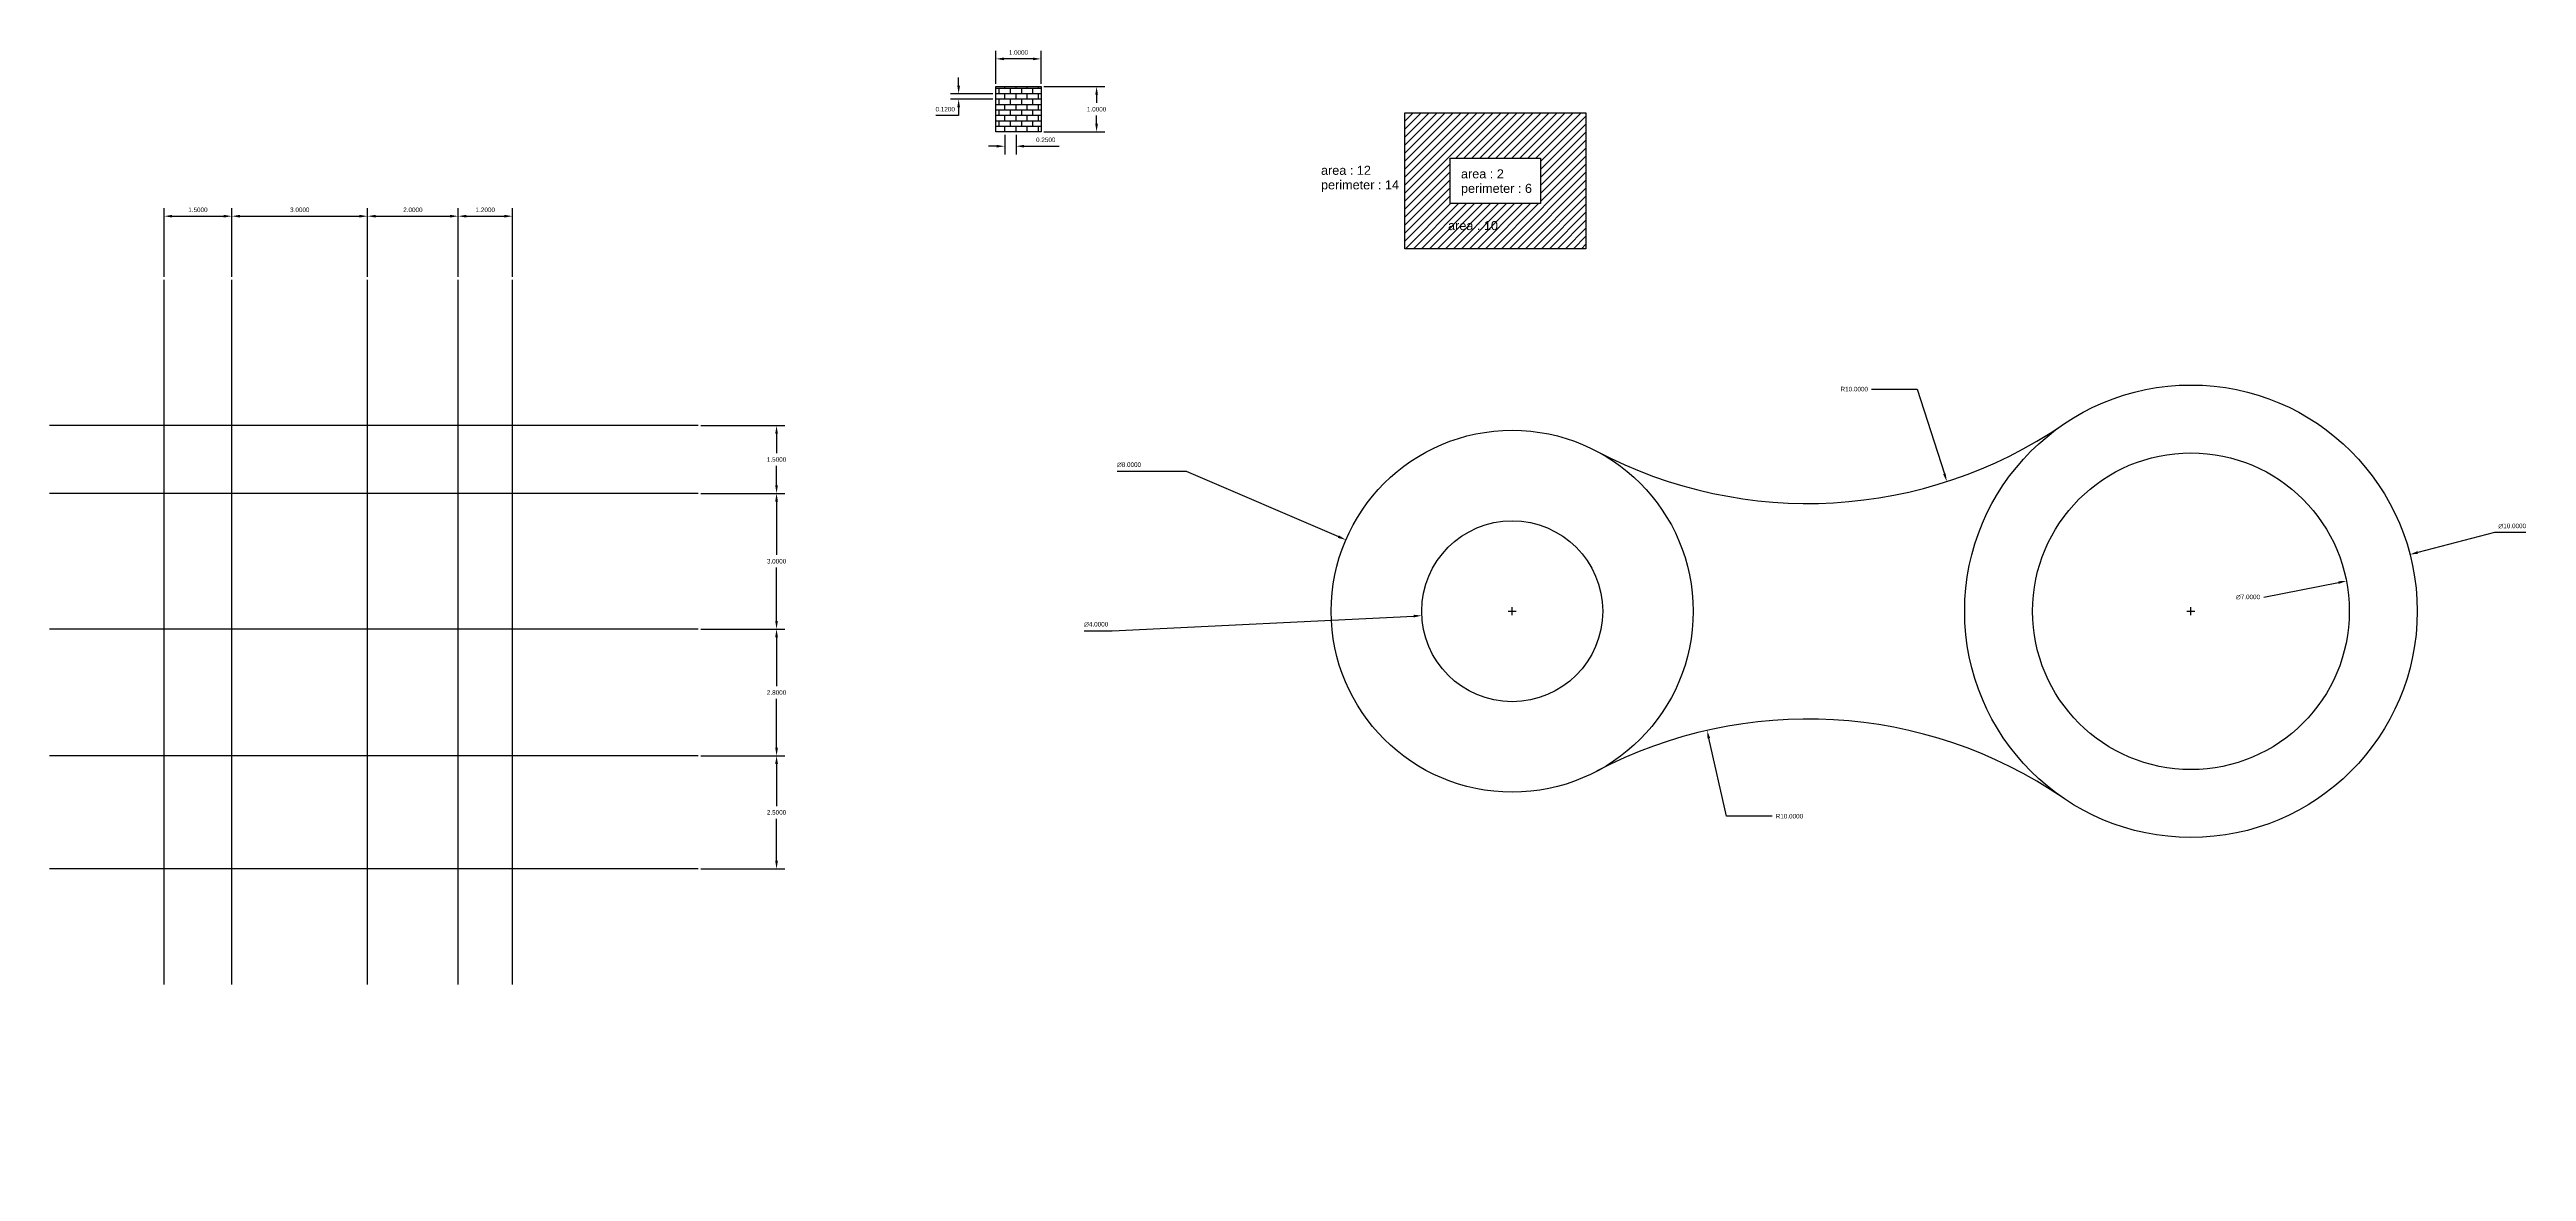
# Model space of a CAD drawing. Header units: inches. Extents: x 6.1 to 60.8, y -9.4 to 15.4.
import ezdxf

# ---------------------------------------------------------------- set-up
doc = ezdxf.new("R2010")
doc.units = ezdxf.units.IN
doc.header["$MEASUREMENT"] = 0
doc.styles.add('Annotative', font='arial.ttf')
doc.styles.get("Standard").update_dxf_attribs({"font": 'arial.ttf'})
doc.dimstyles.get("Standard").update_dxf_attribs({"dimtxt": 0.1, "dimasz": 0.18, "dimexe": 0.18, "dimexo": 0.0625, "dimgap": 0.09, "dimtad": 1, "dimtih": 1, "dimtoh": 1, "dimdec": 4, "dimzin": 0, "dimdsep": 46, "dimtxsty": 'Annotative', "dimcen": 0.09, "dimadec": 0, "dimazin": 0, "dimtfac": 1, "dimtdec": 4, "dimtofl": 0, "dimtmove": 0, "dimatfit": 3, "dimfxl": 1, "dimtolj": 1, "dimtzin": 0, "dimarcsym": 0})

# ---------------------------------------------------------------- blocks, each defined once
blk = doc.blocks.new('*D1')
at = {"color": 0, "lineweight": -2, "transparency": 16777216}
for p, q in [((8.633, 10.342), (8.633, 11.863)), ((8.813, 11.683), (9.953, 11.683)), ((10.133, 10.342), (10.133, 11.863))]:
    blk.add_line(p, q, dxfattribs=at)
at = {"color": 0, "transparency": 16777216}
for points in [[(8.813, 11.713), (8.813, 11.653), (8.633, 11.683)], [(9.953, 11.713), (9.953, 11.653), (10.133, 11.683)]]:
    blk.add_solid(points, dxfattribs=at)
at = {"layer": 'Defpoints', "color": 0, "transparency": 16777216}
for p in [(10.133, 11.683), (8.633, 10.28), (10.133, 10.28)]:
    blk.add_point(p, dxfattribs=at)
at = {"color": 0, "transparency": 16777216, "insert": (9.383, 11.824), "char_height": 0.1, "attachment_point": 5, "style": 'Annotative'}
blk.add_mtext('\\A1;1.5000', dxfattribs=at)
blk = doc.blocks.new('*D2')
at = {"color": 0, "lineweight": -2, "transparency": 16777216}
for p, q in [((10.133, 10.342), (10.133, 11.863)), ((10.313, 11.683), (12.953, 11.683)), ((13.133, 10.342), (13.133, 11.863))]:
    blk.add_line(p, q, dxfattribs=at)
at = {"color": 0, "transparency": 16777216}
for points in [[(10.313, 11.713), (10.313, 11.653), (10.133, 11.683)], [(12.953, 11.713), (12.953, 11.653), (13.133, 11.683)]]:
    blk.add_solid(points, dxfattribs=at)
at = {"layer": 'Defpoints', "color": 0, "transparency": 16777216}
for p in [(13.133, 11.683), (10.133, 10.28), (13.133, 10.28)]:
    blk.add_point(p, dxfattribs=at)
at = {"color": 0, "transparency": 16777216, "insert": (11.633, 11.824), "char_height": 0.1, "attachment_point": 5, "style": 'Annotative'}
blk.add_mtext('\\A1;3.0000', dxfattribs=at)
blk = doc.blocks.new('*D3')
at = {"color": 0, "lineweight": -2, "transparency": 16777216}
for p, q in [((13.133, 10.342), (13.133, 11.863)), ((13.313, 11.683), (14.953, 11.683)), ((15.133, 10.342), (15.133, 11.863))]:
    blk.add_line(p, q, dxfattribs=at)
at = {"color": 0, "transparency": 16777216}
for points in [[(13.313, 11.713), (13.313, 11.653), (13.133, 11.683)], [(14.953, 11.713), (14.953, 11.653), (15.133, 11.683)]]:
    blk.add_solid(points, dxfattribs=at)
at = {"layer": 'Defpoints', "color": 0, "transparency": 16777216}
for p in [(15.133, 11.683), (13.133, 10.28), (15.133, 10.28)]:
    blk.add_point(p, dxfattribs=at)
at = {"color": 0, "transparency": 16777216, "insert": (14.133, 11.824), "char_height": 0.1, "attachment_point": 5, "style": 'Annotative'}
blk.add_mtext('\\A1;2.0000', dxfattribs=at)
blk = doc.blocks.new('*D4')
at = {"color": 0, "lineweight": -2, "transparency": 16777216}
for p, q in [((15.133, 10.342), (15.133, 11.863)), ((15.313, 11.683), (16.153, 11.683)), ((16.333, 10.342), (16.333, 11.863))]:
    blk.add_line(p, q, dxfattribs=at)
at = {"color": 0, "transparency": 16777216}
for points in [[(15.313, 11.713), (15.313, 11.653), (15.133, 11.683)], [(16.153, 11.713), (16.153, 11.653), (16.333, 11.683)]]:
    blk.add_solid(points, dxfattribs=at)
at = {"layer": 'Defpoints', "color": 0, "transparency": 16777216}
for p in [(16.333, 11.683), (15.133, 10.28), (16.333, 10.28)]:
    blk.add_point(p, dxfattribs=at)
at = {"color": 0, "transparency": 16777216, "insert": (15.733, 11.824), "char_height": 0.1, "attachment_point": 5, "style": 'Annotative'}
blk.add_mtext('\\A1;1.2000', dxfattribs=at)
blk = doc.blocks.new('*D5')
at = {"color": 0, "lineweight": -2, "transparency": 16777216}
for p, q in [((20.498, 7.056), (22.35, 7.056)), ((22.17, 6.876), (22.17, 6.447)), ((22.17, 5.736), (22.17, 6.165)), ((20.498, 5.556), (22.35, 5.556))]:
    blk.add_line(p, q, dxfattribs=at)
at = {"color": 0, "transparency": 16777216}
for points in [[(22.14, 6.876), (22.2, 6.876), (22.17, 7.056)], [(22.14, 5.736), (22.2, 5.736), (22.17, 5.556)]]:
    blk.add_solid(points, dxfattribs=at)
at = {"layer": 'Defpoints', "color": 0, "transparency": 16777216}
for p in [(20.436, 7.056), (20.436, 5.556), (22.17, 5.556)]:
    blk.add_point(p, dxfattribs=at)
at = {"color": 0, "transparency": 16777216, "insert": (22.17, 6.306), "char_height": 0.1, "attachment_point": 5, "style": 'Annotative'}
blk.add_mtext('\\A1;1.5000', dxfattribs=at)
blk = doc.blocks.new('*D6')
at = {"color": 0, "lineweight": -2, "transparency": 16777216}
for p, q in [((20.498, 5.556), (22.35, 5.556)), ((22.17, 5.376), (22.17, 4.197)), ((22.17, 2.736), (22.17, 3.915)), ((20.498, 2.556), (22.35, 2.556))]:
    blk.add_line(p, q, dxfattribs=at)
at = {"color": 0, "transparency": 16777216}
for points in [[(22.14, 5.376), (22.2, 5.376), (22.17, 5.556)], [(22.14, 2.736), (22.2, 2.736), (22.17, 2.556)]]:
    blk.add_solid(points, dxfattribs=at)
at = {"layer": 'Defpoints', "color": 0, "transparency": 16777216}
for p in [(20.436, 5.556), (20.436, 2.556), (22.17, 2.556)]:
    blk.add_point(p, dxfattribs=at)
at = {"color": 0, "transparency": 16777216, "insert": (22.17, 4.056), "char_height": 0.1, "attachment_point": 5, "style": 'Annotative'}
blk.add_mtext('\\A1;3.0000', dxfattribs=at)
blk = doc.blocks.new('*D7')
at = {"color": 0, "lineweight": -2, "transparency": 16777216}
for p, q in [((20.498, 2.556), (22.35, 2.556)), ((22.17, 2.376), (22.17, 1.297)), ((22.17, -0.064), (22.17, 1.015)), ((20.498, -0.244), (22.35, -0.244))]:
    blk.add_line(p, q, dxfattribs=at)
at = {"color": 0, "transparency": 16777216}
for points in [[(22.14, 2.376), (22.2, 2.376), (22.17, 2.556)], [(22.14, -0.064), (22.2, -0.064), (22.17, -0.244)]]:
    blk.add_solid(points, dxfattribs=at)
at = {"layer": 'Defpoints', "color": 0, "transparency": 16777216}
for p in [(20.436, 2.556), (20.436, -0.244), (22.17, -0.244)]:
    blk.add_point(p, dxfattribs=at)
at = {"color": 0, "transparency": 16777216, "insert": (22.17, 1.156), "char_height": 0.1, "attachment_point": 5, "style": 'Annotative'}
blk.add_mtext('\\A1;2.8000', dxfattribs=at)
blk = doc.blocks.new('*D8')
at = {"color": 0, "lineweight": -2, "transparency": 16777216}
for p, q in [((20.498, -0.244), (22.35, -0.244)), ((22.17, -0.424), (22.17, -1.353)), ((22.17, -2.564), (22.17, -1.635)), ((20.498, -2.744), (22.35, -2.744))]:
    blk.add_line(p, q, dxfattribs=at)
at = {"color": 0, "transparency": 16777216}
for points in [[(22.14, -0.424), (22.2, -0.424), (22.17, -0.244)], [(22.14, -2.564), (22.2, -2.564), (22.17, -2.744)]]:
    blk.add_solid(points, dxfattribs=at)
at = {"layer": 'Defpoints', "color": 0, "transparency": 16777216}
for p in [(20.436, -0.244), (20.436, -2.744), (22.17, -2.744)]:
    blk.add_point(p, dxfattribs=at)
at = {"color": 0, "transparency": 16777216, "insert": (22.17, -1.494), "char_height": 0.1, "attachment_point": 5, "style": 'Annotative'}
blk.add_mtext('\\A1;2.5000', dxfattribs=at)
blk = doc.blocks.new('*D9')
at = {"color": 0, "lineweight": -2, "transparency": 16777216}
for p, q in [((60.137, 4.69), (58.442, 4.251)), ((60.829, 4.69), (60.137, 4.69)), ((53.337, 2.952), (53.517, 2.952)), ((53.427, 2.862), (53.427, 3.042))]:
    blk.add_line(p, q, dxfattribs=at)
at = {"color": 0, "transparency": 16777216}
blk.add_solid([(58.434, 4.28), (58.449, 4.222), (58.268, 4.206)], dxfattribs=at)
at = {"layer": 'Defpoints', "color": 0, "transparency": 16777216}
for p in [(58.268, 4.206), (48.587, 1.698)]:
    blk.add_point(p, dxfattribs=at)
at = {"color": 0, "transparency": 16777216, "insert": (60.528, 4.834), "char_height": 0.1, "attachment_point": 5, "style": 'Annotative'}
blk.add_mtext('\\A1;∅10.0000', dxfattribs=at)
blk = doc.blocks.new('*D10')
at = {"color": 0, "lineweight": -2, "transparency": 16777216}
blk.add_line((55.039, 3.265), (56.686, 3.586), dxfattribs=at)
at = {"color": 0, "transparency": 16777216}
blk.add_solid([(56.68, 3.615), (56.692, 3.556), (56.863, 3.62)], dxfattribs=at)
at = {"layer": 'Defpoints', "color": 0, "transparency": 16777216}
for p in [(56.863, 3.62), (49.992, 2.283)]:
    blk.add_point(p, dxfattribs=at)
at = {"color": 0, "transparency": 16777216, "insert": (54.688, 3.265), "char_height": 0.1, "attachment_point": 5, "style": 'Annotative'}
blk.add_mtext('\\A1;∅7.0000', dxfattribs=at)
blk = doc.blocks.new('*D11')
at = {"color": 0, "lineweight": -2, "transparency": 16777216}
for p, q in [((29.698, 6.044), (31.224, 6.044)), ((31.224, 6.044), (34.586, 4.601)), ((38.337, 2.952), (38.517, 2.952)), ((38.427, 2.862), (38.427, 3.042))]:
    blk.add_line(p, q, dxfattribs=at)
at = {"color": 0, "transparency": 16777216}
blk.add_solid([(34.598, 4.628), (34.574, 4.573), (34.752, 4.53)], dxfattribs=at)
at = {"layer": 'Defpoints', "color": 0, "transparency": 16777216}
for p in [(34.752, 4.53), (42.103, 1.374)]:
    blk.add_point(p, dxfattribs=at)
at = {"color": 0, "transparency": 16777216, "insert": (29.959, 6.188), "char_height": 0.1, "attachment_point": 5, "style": 'Annotative'}
blk.add_mtext('\\A1;∅8.0000', dxfattribs=at)
blk = doc.blocks.new('*D12')
at = {"color": 0, "lineweight": -2, "transparency": 16777216}
for p, q in [((29.584, 2.517), (36.25, 2.845)), ((38.337, 2.952), (38.517, 2.952)), ((38.427, 2.862), (38.427, 3.042)), ((28.971, 2.517), (29.584, 2.517))]:
    blk.add_line(p, q, dxfattribs=at)
at = {"color": 0, "transparency": 16777216}
blk.add_solid([(36.248, 2.875), (36.251, 2.815), (36.43, 2.854)], dxfattribs=at)
at = {"layer": 'Defpoints', "color": 0, "transparency": 16777216}
for p in [(36.43, 2.854), (40.425, 3.05)]:
    blk.add_point(p, dxfattribs=at)
at = {"color": 0, "transparency": 16777216, "insert": (29.232, 2.661), "char_height": 0.1, "attachment_point": 5, "style": 'Annotative'}
blk.add_mtext('\\A1;∅4.0000', dxfattribs=at)
blk = doc.blocks.new('*D13')
at = {"color": 0, "lineweight": -2, "transparency": 16777216}
for p, q in [((46.371, 7.861), (47.374, 7.861)), ((47.374, 7.861), (47.979, 5.989))]:
    blk.add_line(p, q, dxfattribs=at)
at = {"color": 0, "transparency": 16777216}
blk.add_solid([(48.007, 5.998), (47.95, 5.98), (48.034, 5.818)], dxfattribs=at)
at = {"layer": 'Defpoints', "color": 0, "transparency": 16777216}
for p in [(44.961, 15.334), (48.034, 5.818)]:
    blk.add_point(p, dxfattribs=at)
at = {"color": 0, "transparency": 16777216, "insert": (45.987, 7.861), "char_height": 0.1, "attachment_point": 5, "style": 'Annotative'}
blk.add_mtext('\\A1;R10.0000', dxfattribs=at)
blk = doc.blocks.new('*D14')
at = {"color": 0, "lineweight": -2, "transparency": 16777216}
for p, q in [((43.167, -1.579), (42.774, 0.143)), ((44.171, -1.579), (43.167, -1.579))]:
    blk.add_line(p, q, dxfattribs=at)
at = {"color": 0, "transparency": 16777216}
blk.add_solid([(42.803, 0.15), (42.745, 0.136), (42.734, 0.319)], dxfattribs=at)
at = {"layer": 'Defpoints', "color": 0, "transparency": 16777216}
for p in [(42.734, 0.319), (44.961, -9.43)]:
    blk.add_point(p, dxfattribs=at)
at = {"color": 0, "transparency": 16777216, "insert": (44.555, -1.579), "char_height": 0.1, "attachment_point": 5, "style": 'Annotative'}
blk.add_mtext('\\A1;R10.0000', dxfattribs=at)
blk = doc.blocks.new('*D17')
at = {"color": 0, "lineweight": -2, "transparency": 16777216}
for p, q in [((27.015, 14.609), (27.015, 15.34)), ((28.015, 14.609), (28.015, 15.34)), ((27.835, 15.16), (27.195, 15.16))]:
    blk.add_line(p, q, dxfattribs=at)
at = {"color": 0, "transparency": 16777216}
for points in [[(27.195, 15.19), (27.195, 15.13), (27.015, 15.16)], [(27.835, 15.19), (27.835, 15.13), (28.015, 15.16)]]:
    blk.add_solid(points, dxfattribs=at)
at = {"layer": 'Defpoints', "color": 0, "transparency": 16777216}
for p in [(27.015, 15.16), (27.015, 14.547), (28.015, 14.547)]:
    blk.add_point(p, dxfattribs=at)
at = {"color": 0, "transparency": 16777216, "insert": (27.515, 15.301), "char_height": 0.1, "attachment_point": 5, "style": 'Annotative'}
blk.add_mtext('\\A1;1.0000', dxfattribs=at)
blk = doc.blocks.new('*D18')
at = {"color": 0, "lineweight": -2, "transparency": 16777216}
for p, q in [((28.077, 14.547), (29.423, 14.547)), ((29.243, 14.367), (29.243, 14.188)), ((29.243, 13.727), (29.243, 13.906)), ((28.077, 13.547), (29.423, 13.547))]:
    blk.add_line(p, q, dxfattribs=at)
at = {"color": 0, "transparency": 16777216}
for points in [[(29.213, 14.367), (29.273, 14.367), (29.243, 14.547)], [(29.213, 13.727), (29.273, 13.727), (29.243, 13.547)]]:
    blk.add_solid(points, dxfattribs=at)
at = {"layer": 'Defpoints', "color": 0, "transparency": 16777216}
for p in [(28.015, 14.547), (28.015, 13.547), (29.243, 13.547)]:
    blk.add_point(p, dxfattribs=at)
at = {"color": 0, "transparency": 16777216, "insert": (29.243, 14.047), "char_height": 0.1, "attachment_point": 5, "style": 'Annotative'}
blk.add_mtext('\\A1;1.0000', dxfattribs=at)
blk = doc.blocks.new('*D19')
at = {"color": 0, "lineweight": -2, "transparency": 16777216}
for p, q in [((26.952, 14.387), (26.014, 14.387)), ((26.952, 14.267), (26.014, 14.267)), ((26.194, 14.567), (26.194, 14.747)), ((26.194, 13.907), (25.689, 13.907)), ((26.194, 14.087), (26.194, 13.907))]:
    blk.add_line(p, q, dxfattribs=at)
at = {"color": 0, "transparency": 16777216}
for points in [[(26.164, 14.567), (26.224, 14.567), (26.194, 14.387)], [(26.164, 14.087), (26.224, 14.087), (26.194, 14.267)]]:
    blk.add_solid(points, dxfattribs=at)
at = {"layer": 'Defpoints', "color": 0, "transparency": 16777216}
for p in [(26.194, 14.267), (27.015, 14.387), (27.015, 14.267)]:
    blk.add_point(p, dxfattribs=at)
at = {"color": 0, "transparency": 16777216, "insert": (25.897, 14.048), "char_height": 0.1, "attachment_point": 5, "style": 'Annotative'}
blk.add_mtext('\\A1;0.1200', dxfattribs=at)
blk = doc.blocks.new('*D20')
at = {"color": 0, "lineweight": -2, "transparency": 16777216}
for p, q in [((27.032, 13.23), (26.852, 13.23)), ((27.212, 13.484), (27.212, 13.05)), ((27.462, 13.484), (27.462, 13.05)), ((27.642, 13.23), (28.417, 13.23))]:
    blk.add_line(p, q, dxfattribs=at)
at = {"color": 0, "transparency": 16777216}
for points in [[(27.032, 13.26), (27.032, 13.2), (27.212, 13.23)], [(27.642, 13.26), (27.642, 13.2), (27.462, 13.23)]]:
    blk.add_solid(points, dxfattribs=at)
at = {"layer": 'Defpoints', "color": 0, "transparency": 16777216}
for p in [(27.212, 13.547), (27.462, 13.547), (27.462, 13.23)]:
    blk.add_point(p, dxfattribs=at)
at = {"color": 0, "transparency": 16777216, "insert": (28.119, 13.371), "char_height": 0.1, "attachment_point": 5, "style": 'Annotative'}
blk.add_mtext('\\A1;0.2500', dxfattribs=at)

msp = doc.modelspace()

# ---------------------------------------------------------------- hatches: boundary and pattern name
h = msp.add_hatch()
h.set_pattern_fill('ANSI31', color=256)
h.paths.add_polyline_path([(40.05614, 13.96502), (36.05614, 13.96502), (36.05614, 10.96502), (40.05614, 10.96502)])
h.paths.add_polyline_path([(37.05614, 11.96502), (37.05614, 12.96502), (39.05614, 12.96502), (39.05614, 11.96502)], flags=16)

# ---------------------------------------------------------------- linework, layer by layer
at = {"color": 242, "lineweight": 30, "true_color": 0xcd2027}
for p, q in [((28.01453, 14.50668), (27.01453, 14.50668)), ((28.01453, 14.38668), (27.01453, 14.38668)), ((28.01453, 14.26668), (27.01453, 14.26668)), ((27.0869, 14.38668), (27.0869, 14.50668)), ((27.0869, 14.14668), (27.0869, 14.26668)), ((27.2119, 14.50668), (27.2119, 14.54668)), ((27.2119, 14.26668), (27.2119, 14.38668)), ((27.3369, 14.38668), (27.3369, 14.50668)), ((27.3369, 14.14668), (27.3369, 14.26668)), ((27.4619, 14.50668), (27.4619, 14.54668)), ((27.4619, 14.26668), (27.4619, 14.38668)), ((27.5869, 14.38668), (27.5869, 14.50668)), ((27.5869, 14.14668), (27.5869, 14.26668)), ((27.7119, 14.50668), (27.7119, 14.54668)), ((27.7119, 14.26668), (27.7119, 14.38668)), ((27.8369, 14.38668), (27.8369, 14.50668)), ((27.8369, 14.14668), (27.8369, 14.26668)), ((27.9619, 14.50668), (27.9619, 14.54668)), ((27.9619, 14.26668), (27.9619, 14.38668)), ((28.01453, 14.14668), (27.01453, 14.14668)), ((28.01453, 14.02668), (27.01453, 14.02668)), ((28.01453, 13.90668), (27.01453, 13.90668)), ((28.01453, 13.78668), (27.01453, 13.78668)), ((27.0869, 13.90668), (27.0869, 14.02668)), ((27.0869, 13.66668), (27.0869, 13.78668)), ((27.2119, 14.02668), (27.2119, 14.14668)), ((27.2119, 13.78668), (27.2119, 13.90668)), ((27.3369, 13.90668), (27.3369, 14.02668)), ((27.3369, 13.66668), (27.3369, 13.78668)), ((27.4619, 14.02668), (27.4619, 14.14668)), ((27.4619, 13.78668), (27.4619, 13.90668)), ((27.5869, 13.90668), (27.5869, 14.02668)), ((27.5869, 13.66668), (27.5869, 13.78668)), ((27.7119, 14.02668), (27.7119, 14.14668)), ((27.7119, 13.78668), (27.7119, 13.90668)), ((27.8369, 13.90668), (27.8369, 14.02668)), ((27.8369, 13.66668), (27.8369, 13.78668)), ((27.9619, 14.02668), (27.9619, 14.14668)), ((27.9619, 13.78668), (27.9619, 13.90668)), ((28.01453, 13.66668), (27.01453, 13.66668)), ((27.2119, 13.54668), (27.2119, 13.66668)), ((27.4619, 13.54668), (27.4619, 13.66668)), ((27.7119, 13.54668), (27.7119, 13.66668)), ((27.9619, 13.54668), (27.9619, 13.66668))]:
    msp.add_line(p, q, dxfattribs=at)
at = {"color": 244, "lineweight": 30, "true_color": 0x991b1e}
for p, q in [((8.63269, -5.29788), (8.63269, 10.27953)), ((10.13269, -5.29788), (10.13269, 10.27953)), ((13.13269, -5.29788), (13.13269, 10.27953)), ((15.13269, -5.29788), (15.13269, 10.27953)), ((16.33269, -5.29788), (16.33269, 10.27953))]:
    msp.add_line(p, q, dxfattribs=at)
at = {"color": 114, "true_color": 0x139b48}
for p, q in [((20.43555, 7.05565), (6.1031, 7.05565)), ((20.43555, 5.55565), (6.1031, 5.55565)), ((20.43555, 2.55565), (6.1031, 2.55565)), ((20.43555, -0.24435), (6.1031, -0.24435)), ((20.43555, -2.74435), (6.1031, -2.74435))]:
    msp.add_line(p, q, dxfattribs=at)
for points in [[(28.01453, 13.54668), (27.01453, 13.54668), (27.01453, 14.54668), (28.01453, 14.54668)], [(36.05614, 13.96502), (40.05614, 13.96502), (40.05614, 10.96502), (36.05614, 10.96502)], [(37.05614, 12.96502), (39.05614, 12.96502), (39.05614, 11.96502), (37.05614, 11.96502)]]:
    msp.add_lwpolyline(points, close=True)
at = {"color": 114, "lineweight": 30, "true_color": 0x139b48}
for centre, radius in [((53.42734, 2.9517), 5), ((38.42734, 2.9517), 4)]:
    msp.add_circle(centre, radius, dxfattribs=at)
at = {"color": 40, "lineweight": 30, "true_color": 0xf8d731}
for centre, radius in [((53.42734, 2.9517), 3.5), ((38.42734, 2.9517), 2)]:
    msp.add_circle(centre, radius, dxfattribs=at)
at = {"color": 30, "lineweight": 30, "true_color": 0xf26722}
for centre, start, end in [((44.96067, 15.33377), 242.181861, 304.363721), ((44.96067, -9.43036), 55.636279, 117.818139)]:
    msp.add_arc(centre, 10, start, end, dxfattribs=at)

# ---------------------------------------------------------------- texts
for s, p in [('area : 12', (34.20203, 12.59753)), ('area : 2', (37.29581, 12.51927)), ('perimeter : 14 ', (34.20203, 12.27625)), ('perimeter : 6 ', (37.29581, 12.19799)), ('area : 10', (37.0107, 11.37576))]:
    msp.add_text(s, height=0.2).set_placement(p)

# ---------------------------------------------------------------- dimensions: what is measured, and where the dimension line sits
for base, p1, p2, picture, middle in [((27.01453, 15.15988), (28.01453, 14.54668), (27.01453, 14.54668), '*D17', (27.51453, 15.30094)), ((27.4619, 13.23031), (27.2119, 13.54668), (27.4619, 13.54668), '*D20', (28.11931, 13.37137)), ((10.13269, 11.6825), (8.63269, 10.27953), (10.13269, 10.27953), '*D1', (9.38269, 11.82356))]:
    dim = msp.add_linear_dim(base=base, p1=p1, p2=p2, dimstyle='Standard')
    dim.commit()
    dim.dimension.update_dxf_attribs({"geometry": picture, "text_midpoint": middle})
for center, mpoint, picture, middle in [((44.96067, 15.33377), (48.03407, 5.81777), '*D13', (45.98669, 7.86066)), ((44.96067, -9.43036), (42.73394, 0.31857), '*D14', (44.55498, -1.57918))]:
    dim = msp.add_radius_dim(center=center, mpoint=mpoint, dimstyle='Standard')
    dim.commit()
    dim.dimension.update_dxf_attribs({"geometry": picture, "text_midpoint": middle, "dimtype": 164})
for base, p1, p2, picture, middle in [((26.19408, 14.26668), (27.01453, 14.38668), (27.01453, 14.26668), '*D19', (25.89668, 14.04774)), ((29.24349, 13.54668), (28.01453, 14.54668), (28.01453, 13.54668), '*D18', (29.24349, 14.04668)), ((22.16952, 5.55565), (20.43555, 7.05565), (20.43555, 5.55565), '*D5', (22.16952, 6.30565))]:
    dim = msp.add_linear_dim(base=base, p1=p1, p2=p2, angle=90, dimstyle='Standard')
    dim.commit()
    dim.dimension.update_dxf_attribs({"geometry": picture, "text_midpoint": middle})
for base, p1, p2, picture, middle in [((13.13269, 11.6825), (10.13269, 10.27953), (13.13269, 10.27953), '*D2', (11.63269, 11.82359)), ((15.13269, 11.6825), (13.13269, 10.27953), (15.13269, 10.27953), '*D3', (14.13269, 11.82356)), ((16.33269, 11.6825), (15.13269, 10.27953), (16.33269, 10.27953), '*D4', (15.73269, 11.82356))]:
    dim = msp.add_linear_dim(base=base, p1=p1, p2=p2, dimstyle='Standard', override={"dimtmove": 1})
    dim.commit()
    dim.dimension.update_dxf_attribs({"geometry": picture, "text_midpoint": middle})
for p1, p2, picture, middle in [((42.10296, 1.3738), (34.75171, 4.52961), '*D11', (29.95934, 6.04394)), ((48.58717, 1.69761), (58.26751, 4.20579), '*D9', (60.13747, 4.6903)), ((49.9918, 2.2831), (56.86288, 3.62031), '*D10', (55.03932, 3.26542)), ((40.42493, 3.04982), (36.42975, 2.85359), '*D12', (29.58422, 2.51735))]:
    dim = msp.add_diameter_dim_2p(p1=p1, p2=p2, dimstyle='Standard')
    dim.commit()
    dim.dimension.update_dxf_attribs({"geometry": picture, "text_midpoint": middle, "dimtype": 163})
for base, p1, p2, picture, middle in [((22.16952, 2.55565), (20.43555, 5.55565), (20.43555, 2.55565), '*D6', (22.16952, 4.05565)), ((22.16952, -0.24435), (20.43555, 2.55565), (20.43555, -0.24435), '*D7', (22.16952, 1.15565)), ((22.16952, -2.74435), (20.43555, -0.24435), (20.43555, -2.74435), '*D8', (22.16952, -1.49435))]:
    dim = msp.add_linear_dim(base=base, p1=p1, p2=p2, angle=90, dimstyle='Standard', override={"dimtmove": 1})
    dim.commit()
    dim.dimension.update_dxf_attribs({"geometry": picture, "text_midpoint": middle})

doc.saveas('drawing.dxf')
